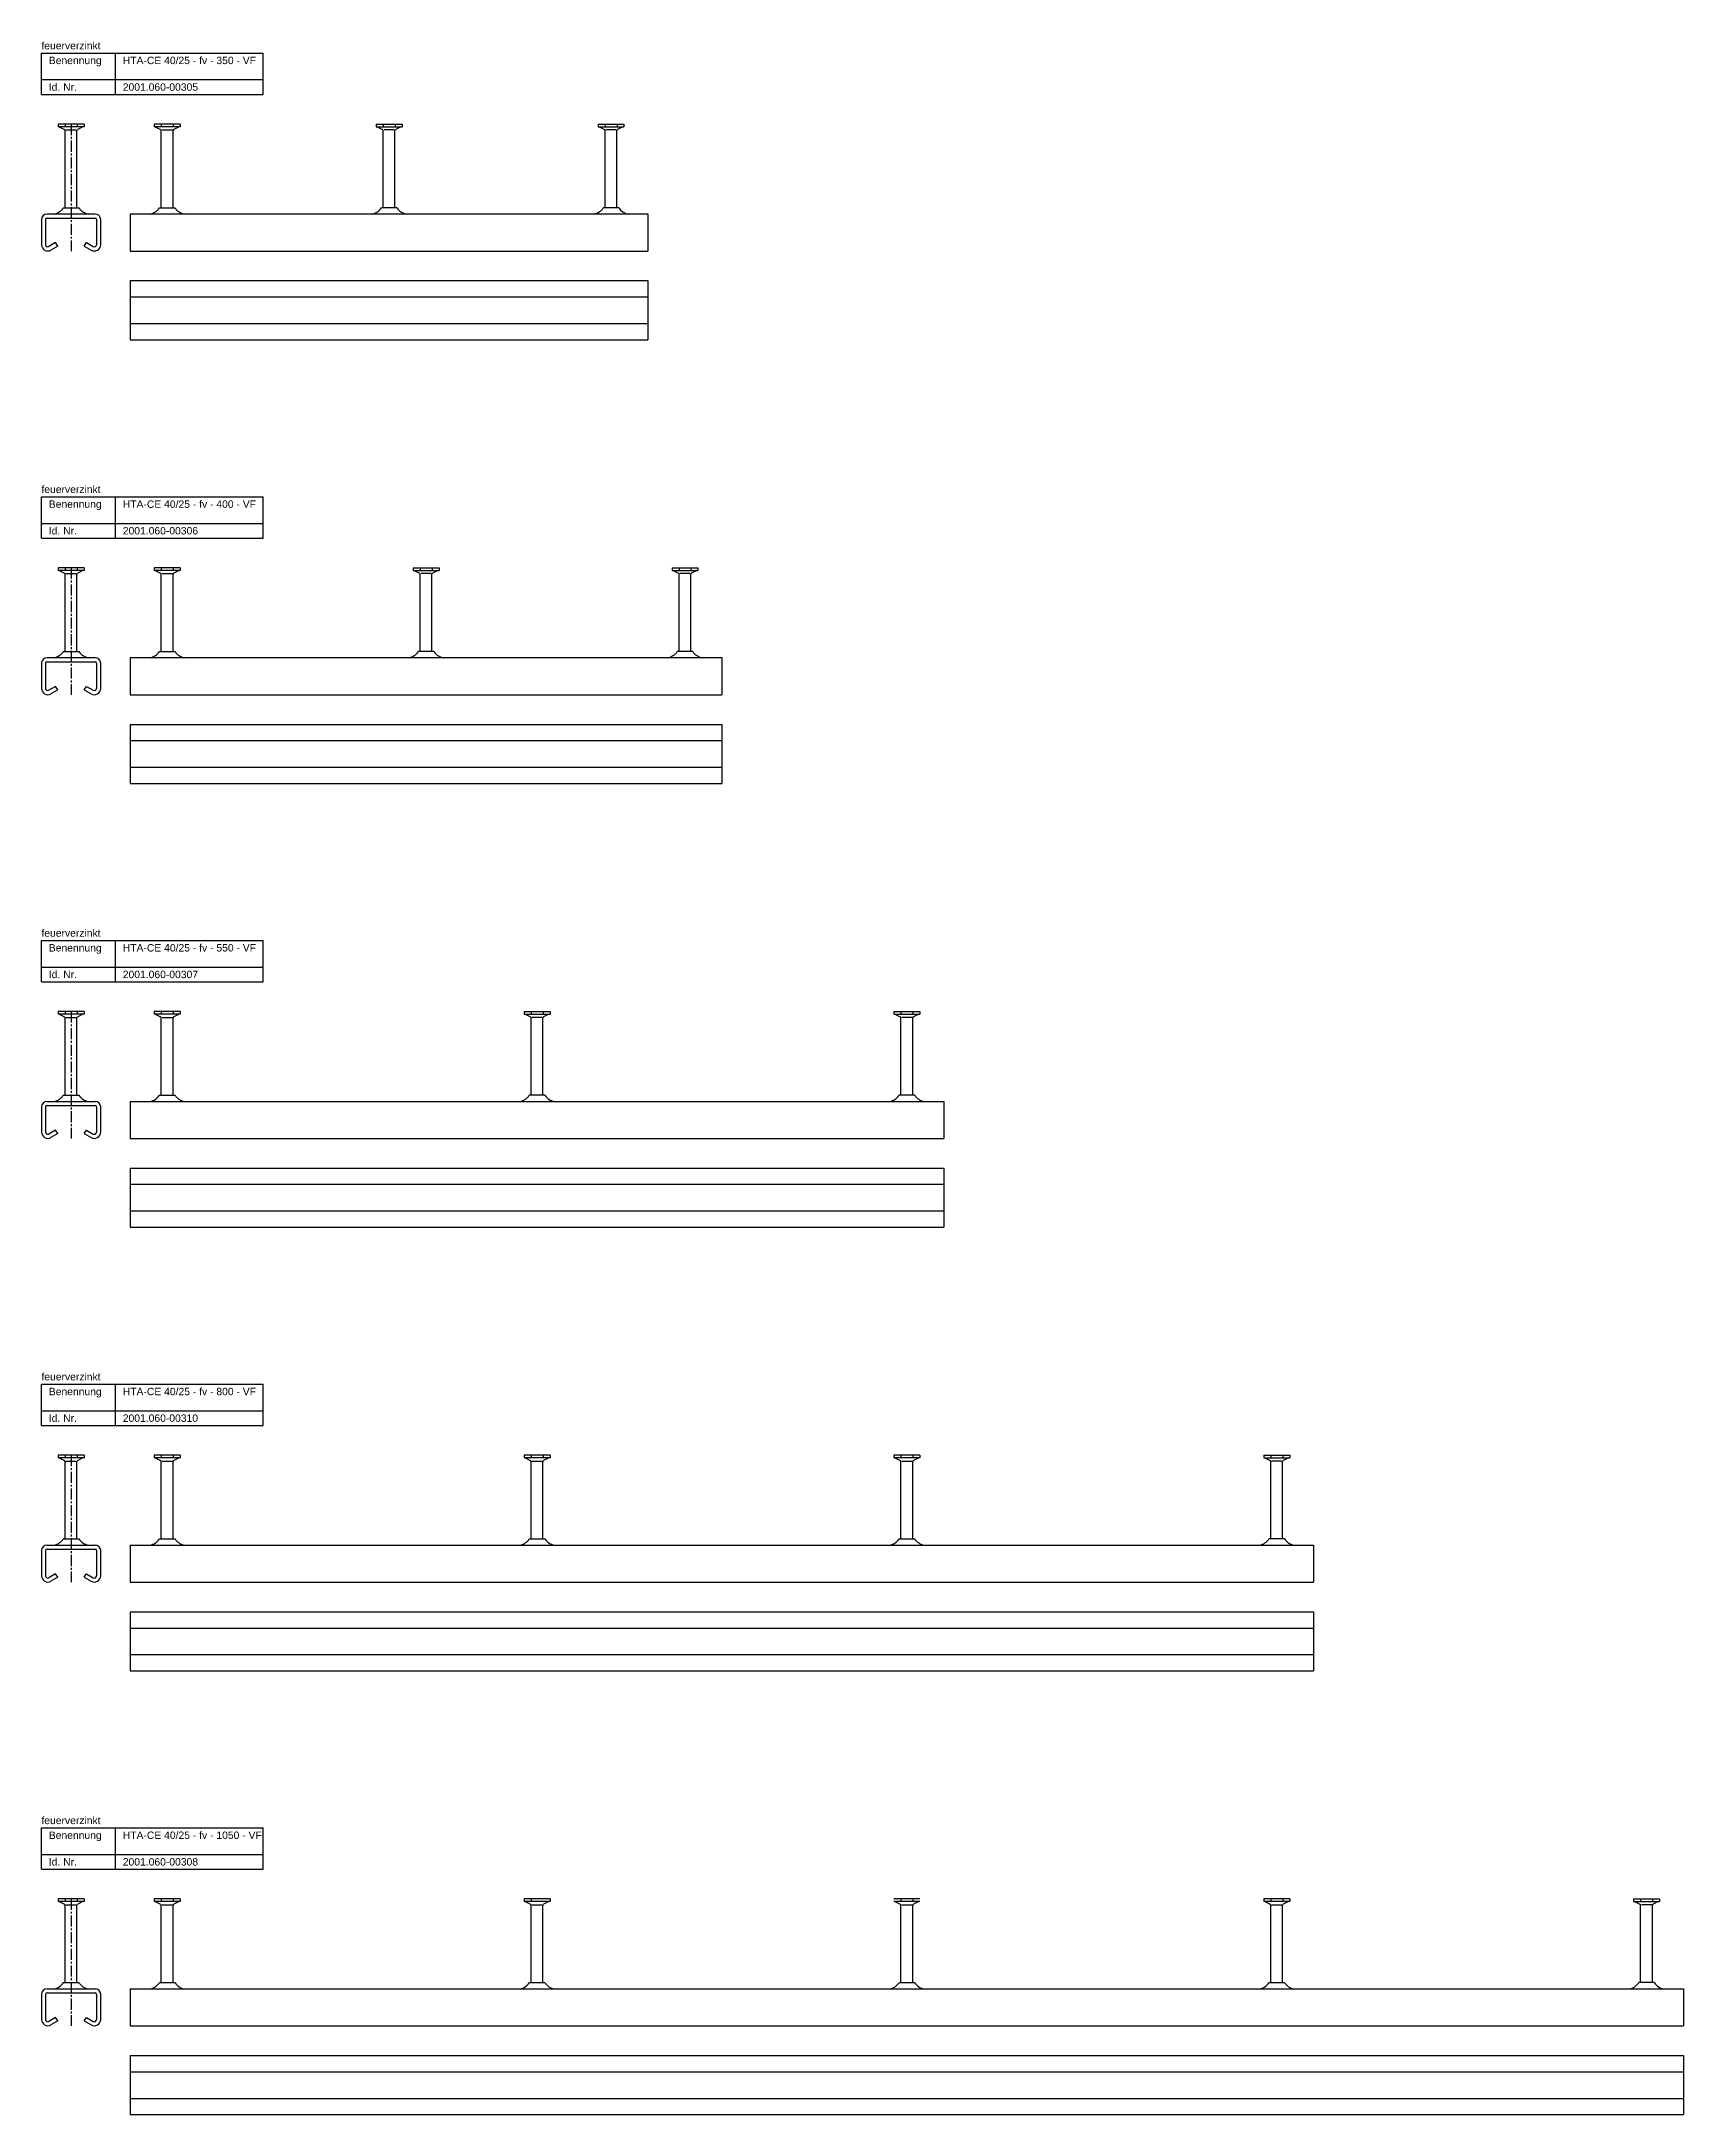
# Model space of a CAD drawing. Header units: millimetres. Extents: x 11969 to 26348, y -459 to 2743.
# Drawn here: x 11969 to 13079, y 141 to 1543 of the extents above; entities that cross this region are included whole.
import ezdxf

# ---------------------------------------------------------------- set-up
doc = ezdxf.new("R2010")
doc.units = ezdxf.units.MM
doc.header["$LTSCALE"] = 10
doc.linetypes.add('MITTE2', pattern=[1.125, 0.75, -0.125, 0.125, -0.125])
doc.layers.add('HALFEN', color=2, linetype='CONTINUOUS')
doc.styles.add('ARIAL50', font='arial.ttf', dxfattribs={"height": 5})

msp = doc.modelspace()

# ---------------------------------------------------------------- texts
at = {"layer": 'HALFEN', "style": 'ARIAL50'}
for s, p in [('feuerverzinkt', (11969, 1537.7)), ('Benennung', (11974, 1527.7)), ('HTA-CE 40/25 - fv - 350 - VF', (12024, 1527.7)), ('Id. Nr.', (11974, 1509.7)), ('2001.060-00305', (12024, 1509.7)), ('feuerverzinkt', (11969, 1237.7)), ('Benennung', (11974, 1227.7)), ('HTA-CE 40/25 - fv - 400 - VF', (12024, 1227.7)), ('Id. Nr.', (11974, 1209.7)), ('2001.060-00306', (12024, 1209.7)), ('feuerverzinkt', (11969, 937.7)), ('Benennung', (11974, 927.7)), ('HTA-CE 40/25 - fv - 550 - VF', (12024, 927.7)), ('Id. Nr.', (11974, 909.7)), ('2001.060-00307', (12024, 909.7)), ('feuerverzinkt', (11969, 637.7)), ('Benennung', (11974, 627.7)), ('HTA-CE 40/25 - fv - 800 - VF', (12024, 627.7)), ('Id. Nr.', (11974, 609.7)), ('2001.060-00310', (12024, 609.7)), ('feuerverzinkt', (11969, 337.7)), ('Benennung', (11974, 327.7)), ('HTA-CE 40/25 - fv - 1050 - VF', (12024, 327.7)), ('Id. Nr.', (11974, 309.7)), ('2001.060-00308', (12024, 309.7))]:
    msp.add_text(s, height=5, dxfattribs=at).set_placement(p)

# ---------------------------------------------------------------- linework, layer by layer
at = {"layer": 'HALFEN'}
for p, q in [((11969, 1535.2), (12119, 1535.2)), ((11969, 1507.2), (11969, 1535.2)), ((12019, 1507.2), (12019, 1535.2)), ((12119, 1507.2), (12119, 1535.2)), ((11969, 1517.2), (12119, 1517.2)), ((11969, 1507.2), (12119, 1507.2)), ((11997.8, 1487.2), (11980.3, 1487.2)), ((11980.3, 1487.2), (11980.3, 1485.3)), ((11985, 1487), (11985, 1485.6)), ((11993.1, 1487), (11993.1, 1485.6)), ((11997.8, 1487.2), (11997.8, 1485.3)), ((12062.8, 1487.2), (12045.3, 1487.2)), ((12045.3, 1487.2), (12045.3, 1485.3)), ((12050, 1487), (12050, 1485.6)), ((12058.1, 1487), (12058.1, 1485.6)), ((12062.8, 1487.2), (12062.8, 1485.3)), ((12195.3, 1487.2), (12212.8, 1487.2)), ((12195.3, 1487.2), (12195.3, 1485.3)), ((12200, 1487), (12200, 1485.6)), ((12208.1, 1487), (12208.1, 1485.6)), ((12212.8, 1487.2), (12212.8, 1485.3)), ((12345.3, 1487.2), (12362.8, 1487.2)), ((12345.3, 1487.2), (12345.3, 1485.3)), ((12350, 1487), (12350, 1485.6)), ((12358.1, 1487), (12358.1, 1485.6)), ((12362.8, 1487.2), (12362.8, 1485.3)), ((11997.8, 1485.3), (11980.3, 1485.3)), ((11981, 1485.3), (11984.6, 1483.5)), ((11985, 1430.6), (11985, 1482.8)), ((11985.6, 1483.2), (11992.5, 1483.2)), ((11993, 1430.6), (11993, 1482.8)), ((11997, 1485.3), (11993.5, 1483.5)), ((12062.8, 1485.3), (12045.3, 1485.3)), ((12046, 1485.3), (12049.6, 1483.5)), ((12050, 1430.6), (12050, 1482.8)), ((12050.6, 1483.2), (12057.5, 1483.2)), ((12058, 1430.6), (12058, 1482.8)), ((12062, 1485.3), (12058.5, 1483.5)), ((12195.3, 1485.3), (12212.8, 1485.3)), ((12196, 1485.3), (12199.6, 1483.5)), ((12200, 1430.6), (12200, 1482.8)), ((12207.5, 1483.2), (12200.6, 1483.2)), ((12208, 1430.6), (12208, 1482.8)), ((12212, 1485.3), (12208.5, 1483.5)), ((12345.3, 1485.3), (12362.8, 1485.3)), ((12346, 1485.3), (12349.6, 1483.5)), ((12350, 1430.6), (12350, 1482.8)), ((12357.5, 1483.2), (12350.6, 1483.2)), ((12358, 1430.6), (12358, 1482.8)), ((12362, 1485.3), (12358.5, 1483.5)), ((11983.8, 1430.6), (11994.3, 1430.6)), ((12048.8, 1430.6), (12059.3, 1430.6)), ((12209.3, 1430.6), (12198.8, 1430.6)), ((12359.3, 1430.6), (12348.8, 1430.6)), ((11969, 1422.6), (11969, 1405.6)), ((11971.8, 1422.6), (11971.8, 1405.6)), ((11972.8, 1426.4), (12005.3, 1426.4)), ((11972.8, 1423.6), (12005.3, 1423.6)), ((12006.3, 1422.6), (12006.3, 1405.6)), ((12009, 1422.6), (12009, 1405.6)), ((12029, 1426.4), (12379, 1426.4)), ((12029, 1426.4), (12029, 1401.3)), ((12379, 1426.4), (12379, 1401.3)), ((11978.6, 1407), (11974, 1404.3)), ((11980, 1404.6), (11975.4, 1401.9)), ((11980, 1404.6), (11978.6, 1407)), ((11998, 1404.6), (11999.4, 1407)), ((11998, 1404.6), (12002.6, 1401.9)), ((11999.4, 1407), (12004, 1404.3)), ((12029, 1401.3), (12379, 1401.3)), ((12029, 1381.3), (12379, 1381.3)), ((12029, 1381.3), (12029, 1341.3)), ((12379, 1381.3), (12379, 1341.3)), ((12029, 1370.3), (12379, 1370.3)), ((12029, 1352.3), (12379, 1352.3)), ((12029, 1341.3), (12379, 1341.3)), ((11969, 1235.2), (12119, 1235.2)), ((11969, 1207.2), (11969, 1235.2)), ((12019, 1207.2), (12019, 1235.2)), ((12119, 1207.2), (12119, 1235.2)), ((11969, 1217.2), (12119, 1217.2)), ((11969, 1207.2), (12119, 1207.2)), ((11997.8, 1187.2), (11980.3, 1187.2)), ((11980.3, 1187.2), (11980.3, 1185.3)), ((11997.8, 1185.3), (11980.3, 1185.3)), ((11981, 1185.3), (11984.6, 1183.5)), ((11985, 1187), (11985, 1185.6)), ((11985, 1130.6), (11985, 1182.8)), ((11985.6, 1183.2), (11992.5, 1183.2)), ((11993, 1130.6), (11993, 1182.8)), ((11993.1, 1187), (11993.1, 1185.6)), ((11997, 1185.3), (11993.5, 1183.5)), ((11997.8, 1187.2), (11997.8, 1185.3)), ((12062.8, 1187.2), (12045.3, 1187.2)), ((12045.3, 1187.2), (12045.3, 1185.3)), ((12062.8, 1185.3), (12045.3, 1185.3)), ((12046, 1185.3), (12049.6, 1183.5)), ((12050, 1187), (12050, 1185.6)), ((12050, 1130.6), (12050, 1182.8)), ((12050.6, 1183.2), (12057.5, 1183.2)), ((12058, 1130.6), (12058, 1182.8)), ((12058.1, 1187), (12058.1, 1185.6)), ((12062, 1185.3), (12058.5, 1183.5)), ((12062.8, 1187.2), (12062.8, 1185.3)), ((12220.3, 1187.2), (12237.8, 1187.2)), ((12220.3, 1187.2), (12220.3, 1185.3)), ((12220.3, 1185.3), (12237.8, 1185.3)), ((12221, 1185.3), (12224.6, 1183.5)), ((12225, 1187), (12225, 1185.6)), ((12225, 1130.6), (12225, 1182.8)), ((12232.5, 1183.2), (12225.6, 1183.2)), ((12233, 1130.6), (12233, 1182.8)), ((12233.1, 1187), (12233.1, 1185.6)), ((12237, 1185.3), (12233.5, 1183.5)), ((12237.8, 1187.2), (12237.8, 1185.3)), ((12395.3, 1187.2), (12412.8, 1187.2)), ((12395.3, 1187.2), (12395.3, 1185.3)), ((12395.3, 1185.3), (12412.8, 1185.3)), ((12396, 1185.3), (12399.6, 1183.5)), ((12400, 1187), (12400, 1185.6)), ((12400, 1130.6), (12400, 1182.8)), ((12407.5, 1183.2), (12400.6, 1183.2)), ((12408, 1130.6), (12408, 1182.8)), ((12408.1, 1187), (12408.1, 1185.6)), ((12412, 1185.3), (12408.5, 1183.5)), ((12412.8, 1187.2), (12412.8, 1185.3)), ((11969, 1122.6), (11969, 1105.6)), ((11971.8, 1122.6), (11971.8, 1105.6)), ((11972.8, 1126.4), (12005.3, 1126.4)), ((11972.8, 1123.6), (12005.3, 1123.6)), ((11983.8, 1130.6), (11994.3, 1130.6)), ((12006.3, 1122.6), (12006.3, 1105.6)), ((12009, 1122.6), (12009, 1105.6)), ((12029, 1126.4), (12429, 1126.4)), ((12029, 1126.4), (12029, 1101.3)), ((12048.8, 1130.6), (12059.3, 1130.6)), ((12234.3, 1130.6), (12223.8, 1130.6)), ((12409.3, 1130.6), (12398.8, 1130.6)), ((12429, 1126.4), (12429, 1101.3)), ((11978.6, 1107), (11974, 1104.3)), ((11980, 1104.6), (11975.4, 1101.9)), ((11980, 1104.6), (11978.6, 1107)), ((11998, 1104.6), (11999.4, 1107)), ((11998, 1104.6), (12002.6, 1101.9)), ((11999.4, 1107), (12004, 1104.3)), ((12029, 1101.3), (12429, 1101.3)), ((12029, 1081.3), (12429, 1081.3)), ((12029, 1081.3), (12029, 1041.3)), ((12429, 1081.3), (12429, 1041.3)), ((12029, 1070.3), (12429, 1070.3)), ((12029, 1052.3), (12429, 1052.3)), ((12029, 1041.3), (12429, 1041.3)), ((11969, 935.2), (12119, 935.2)), ((11969, 907.2), (11969, 935.2)), ((12019, 907.2), (12019, 935.2)), ((12119, 907.2), (12119, 935.2)), ((11969, 917.2), (12119, 917.2)), ((11969, 907.2), (12119, 907.2)), ((11997.8, 887.2), (11980.3, 887.2)), ((11980.3, 887.2), (11980.3, 885.3)), ((11997.8, 885.3), (11980.3, 885.3)), ((11981, 885.3), (11984.6, 883.5)), ((11985, 887), (11985, 885.6)), ((11985.6, 883.2), (11992.5, 883.2)), ((11993.1, 887), (11993.1, 885.6)), ((11997, 885.3), (11993.5, 883.5)), ((11997.8, 887.2), (11997.8, 885.3)), ((12062.8, 887.2), (12045.3, 887.2)), ((12045.3, 887.2), (12045.3, 885.3)), ((12062.8, 885.3), (12045.3, 885.3)), ((12046, 885.3), (12049.6, 883.5)), ((12050, 887), (12050, 885.6)), ((12050.6, 883.2), (12057.5, 883.2)), ((12058.1, 887), (12058.1, 885.6)), ((12062, 885.3), (12058.5, 883.5)), ((12062.8, 887.2), (12062.8, 885.3)), ((12295.3, 887.2), (12312.8, 887.2)), ((12295.3, 887.2), (12295.3, 885.3)), ((12295.3, 885.3), (12312.8, 885.3)), ((12296, 885.3), (12299.6, 883.5)), ((12300, 887), (12300, 885.6)), ((12307.5, 883.2), (12300.6, 883.2)), ((12308.1, 887), (12308.1, 885.6)), ((12312, 885.3), (12308.5, 883.5)), ((12312.8, 887.2), (12312.8, 885.3)), ((12545.3, 887.2), (12562.8, 887.2)), ((12545.3, 887.2), (12545.3, 885.3)), ((12545.3, 885.3), (12562.8, 885.3)), ((12546, 885.3), (12549.6, 883.5)), ((12550, 887), (12550, 885.6)), ((12557.5, 883.2), (12550.6, 883.2)), ((12558.1, 887), (12558.1, 885.6)), ((12562, 885.3), (12558.5, 883.5)), ((12562.8, 887.2), (12562.8, 885.3)), ((11985, 830.6), (11985, 882.8)), ((11993, 830.6), (11993, 882.8)), ((12050, 830.6), (12050, 882.8)), ((12058, 830.6), (12058, 882.8)), ((12300, 830.6), (12300, 882.8)), ((12308, 830.6), (12308, 882.8)), ((12550, 830.6), (12550, 882.8)), ((12558, 830.6), (12558, 882.8)), ((11983.8, 830.6), (11994.3, 830.6)), ((12048.8, 830.6), (12059.3, 830.6)), ((12309.3, 830.6), (12298.8, 830.6)), ((12559.3, 830.6), (12548.8, 830.6)), ((11969, 822.6), (11969, 805.6)), ((11971.8, 822.6), (11971.8, 805.6)), ((11972.8, 826.4), (12005.3, 826.4)), ((11972.8, 823.6), (12005.3, 823.6)), ((12006.3, 822.6), (12006.3, 805.6)), ((12009, 822.6), (12009, 805.6)), ((12029, 826.4), (12579, 826.4)), ((12029, 826.4), (12029, 801.3)), ((12579, 826.4), (12579, 801.3)), ((11978.6, 807), (11974, 804.3)), ((11980, 804.6), (11975.4, 801.9)), ((11980, 804.6), (11978.6, 807)), ((11998, 804.6), (11999.4, 807)), ((11998, 804.6), (12002.6, 801.9)), ((11999.4, 807), (12004, 804.3)), ((12029, 801.3), (12579, 801.3)), ((12029, 781.3), (12579, 781.3)), ((12029, 781.3), (12029, 741.3)), ((12579, 781.3), (12579, 741.3)), ((12029, 770.3), (12579, 770.3)), ((12029, 752.3), (12579, 752.3)), ((12029, 741.3), (12579, 741.3)), ((11969, 635.2), (12119, 635.2)), ((11969, 607.2), (11969, 635.2)), ((12019, 607.2), (12019, 635.2)), ((12119, 607.2), (12119, 635.2)), ((11969, 617.2), (12119, 617.2)), ((11969, 607.2), (12119, 607.2)), ((11997.8, 587.2), (11980.3, 587.2)), ((11980.3, 587.2), (11980.3, 585.3)), ((11997.8, 585.3), (11980.3, 585.3)), ((11981, 585.3), (11984.6, 583.5)), ((11985, 587), (11985, 585.6)), ((11985, 530.6), (11985, 582.8)), ((11985.6, 583.2), (11992.5, 583.2)), ((11993, 530.6), (11993, 582.8)), ((11993.1, 587), (11993.1, 585.6)), ((11997, 585.3), (11993.5, 583.5)), ((11997.8, 587.2), (11997.8, 585.3)), ((12062.8, 587.2), (12045.3, 587.2)), ((12045.3, 587.2), (12045.3, 585.3)), ((12062.8, 585.3), (12045.3, 585.3)), ((12046, 585.3), (12049.6, 583.5)), ((12050, 587), (12050, 585.6)), ((12050, 530.6), (12050, 582.8)), ((12050.6, 583.2), (12057.5, 583.2)), ((12058, 530.6), (12058, 582.8)), ((12058.1, 587), (12058.1, 585.6)), ((12062, 585.3), (12058.5, 583.5)), ((12062.8, 587.2), (12062.8, 585.3)), ((12312.8, 587.2), (12295.3, 587.2)), ((12295.3, 587.2), (12295.3, 585.3)), ((12312.8, 585.3), (12295.3, 585.3)), ((12296, 585.3), (12299.6, 583.5)), ((12300, 587), (12300, 585.6)), ((12300, 530.6), (12300, 582.8)), ((12300.6, 583.2), (12307.5, 583.2)), ((12308, 530.6), (12308, 582.8)), ((12308.1, 587), (12308.1, 585.6)), ((12312, 585.3), (12308.5, 583.5)), ((12312.8, 587.2), (12312.8, 585.3)), ((12562.8, 587.2), (12545.3, 587.2)), ((12545.3, 587.2), (12545.3, 585.3)), ((12562.8, 585.3), (12545.3, 585.3)), ((12546, 585.3), (12549.6, 583.5)), ((12550, 587), (12550, 585.6)), ((12550, 530.6), (12550, 582.8)), ((12550.6, 583.2), (12557.5, 583.2)), ((12558, 530.6), (12558, 582.8)), ((12558.1, 587), (12558.1, 585.6)), ((12562, 585.3), (12558.5, 583.5)), ((12562.8, 587.2), (12562.8, 585.3)), ((12795.3, 587.2), (12812.8, 587.2)), ((12795.3, 587.2), (12795.3, 585.3)), ((12795.3, 585.3), (12812.8, 585.3)), ((12796, 585.3), (12799.6, 583.5)), ((12800, 587), (12800, 585.6)), ((12800, 530.6), (12800, 582.8)), ((12807.5, 583.2), (12800.6, 583.2)), ((12808, 530.6), (12808, 582.8)), ((12808.1, 587), (12808.1, 585.6)), ((12812, 585.3), (12808.5, 583.5)), ((12812.8, 587.2), (12812.8, 585.3)), ((11969, 522.6), (11969, 505.6)), ((11971.8, 522.6), (11971.8, 505.6)), ((11972.8, 526.4), (12005.3, 526.4)), ((11972.8, 523.6), (12005.3, 523.6)), ((11983.8, 530.6), (11994.3, 530.6)), ((12006.3, 522.6), (12006.3, 505.6)), ((12009, 522.6), (12009, 505.6)), ((12029, 526.4), (12829, 526.4)), ((12029, 526.4), (12029, 501.3)), ((12048.8, 530.6), (12059.3, 530.6)), ((12298.8, 530.6), (12309.3, 530.6)), ((12548.8, 530.6), (12559.3, 530.6)), ((12809.3, 530.6), (12798.8, 530.6)), ((12829, 526.4), (12829, 501.3)), ((11978.6, 507), (11974, 504.3)), ((11980, 504.6), (11975.4, 501.9)), ((11980, 504.6), (11978.6, 507)), ((11998, 504.6), (11999.4, 507)), ((11998, 504.6), (12002.6, 501.9)), ((11999.4, 507), (12004, 504.3)), ((12029, 501.3), (12829, 501.3)), ((12029, 481.3), (12829, 481.3)), ((12029, 481.3), (12029, 441.3)), ((12829, 481.3), (12829, 441.3)), ((12029, 470.3), (12829, 470.3)), ((12029, 452.3), (12829, 452.3)), ((12029, 441.3), (12829, 441.3)), ((11969, 335.2), (12119, 335.2)), ((11969, 307.2), (11969, 335.2)), ((12019, 307.2), (12019, 335.2)), ((12119, 307.2), (12119, 335.2)), ((11969, 317.2), (12119, 317.2)), ((11969, 307.2), (12119, 307.2)), ((11997.8, 287.2), (11980.3, 287.2)), ((11980.3, 287.2), (11980.3, 285.3)), ((11997.8, 285.3), (11980.3, 285.3)), ((11981, 285.3), (11984.6, 283.5)), ((11985, 287), (11985, 285.6)), ((11985, 230.6), (11985, 282.8)), ((11985.6, 283.2), (11992.5, 283.2)), ((11993, 230.6), (11993, 282.8)), ((11993.1, 287), (11993.1, 285.6)), ((11997, 285.3), (11993.5, 283.5)), ((11997.8, 287.2), (11997.8, 285.3)), ((12062.8, 287.2), (12045.3, 287.2)), ((12045.3, 287.2), (12045.3, 285.3)), ((12062.8, 285.3), (12045.3, 285.3)), ((12046, 285.3), (12049.6, 283.5)), ((12050, 287), (12050, 285.6)), ((12050, 230.6), (12050, 282.8)), ((12050.6, 283.2), (12057.5, 283.2)), ((12058, 230.6), (12058, 282.8)), ((12058.1, 287), (12058.1, 285.6)), ((12062, 285.3), (12058.5, 283.5)), ((12062.8, 287.2), (12062.8, 285.3)), ((12312.8, 287.2), (12295.3, 287.2)), ((12295.3, 287.2), (12295.3, 285.3)), ((12312.8, 285.3), (12295.3, 285.3)), ((12296, 285.3), (12299.6, 283.5)), ((12300, 287), (12300, 285.6)), ((12300, 230.6), (12300, 282.8)), ((12300.6, 283.2), (12307.5, 283.2)), ((12308, 230.6), (12308, 282.8)), ((12312, 285.3), (12308.5, 283.5)), ((12312.8, 287.2), (12312.8, 285.3)), ((12562.8, 287.2), (12545.3, 287.2)), ((12562.8, 285.3), (12545.3, 285.3)), ((12546, 285.3), (12549.6, 283.5)), ((12550, 287), (12550, 285.6)), ((12550, 230.6), (12550, 282.8)), ((12550.6, 283.2), (12557.5, 283.2)), ((12558, 230.6), (12558, 282.8)), ((12558.1, 287), (12558.1, 285.6)), ((12562, 285.3), (12558.5, 283.5)), ((12812.8, 287.2), (12795.3, 287.2)), ((12795.3, 287.2), (12795.3, 285.3)), ((12812.8, 285.3), (12795.3, 285.3)), ((12796, 285.3), (12799.6, 283.5)), ((12800, 287), (12800, 285.6)), ((12800, 230.6), (12800, 282.8)), ((12800.6, 283.2), (12807.5, 283.2)), ((12808, 230.6), (12808, 282.8)), ((12808.1, 287), (12808.1, 285.6)), ((12812, 285.3), (12808.5, 283.5)), ((12812.8, 287.2), (12812.8, 285.3)), ((13045.3, 287.2), (13062.8, 287.2)), ((13045.3, 287.2), (13045.3, 285.3)), ((13045.3, 285.3), (13062.8, 285.3)), ((13046, 285.3), (13049.6, 283.5)), ((13050, 287), (13050, 285.6)), ((13050, 230.6), (13050, 282.8)), ((13057.5, 283.2), (13050.6, 283.2)), ((13058, 230.6), (13058, 282.8)), ((13058.1, 287), (13058.1, 285.6)), ((13062, 285.3), (13058.5, 283.5)), ((13062.8, 287.2), (13062.8, 285.3)), ((11972.8, 226.4), (12005.3, 226.4)), ((11983.8, 230.6), (11994.3, 230.6)), ((12029, 226.4), (13079, 226.4)), ((12029, 226.4), (12029, 201.3)), ((12048.8, 230.6), (12059.3, 230.6)), ((12298.8, 230.6), (12309.3, 230.6)), ((12548.8, 230.6), (12559.3, 230.6)), ((12798.8, 230.6), (12809.3, 230.6)), ((13059.3, 230.6), (13048.8, 230.6)), ((13079, 226.4), (13079, 201.3)), ((11969, 222.6), (11969, 205.6)), ((11971.8, 222.6), (11971.8, 205.6)), ((11972.8, 223.6), (12005.3, 223.6)), ((12006.3, 222.6), (12006.3, 205.6)), ((12009, 222.6), (12009, 205.6)), ((11978.6, 207), (11974, 204.3)), ((11980, 204.6), (11975.4, 201.9)), ((11980, 204.6), (11978.6, 207)), ((11998, 204.6), (11999.4, 207)), ((11998, 204.6), (12002.6, 201.9)), ((11999.4, 207), (12004, 204.3)), ((12029, 201.3), (13079, 201.3)), ((12029, 181.3), (13079, 181.3)), ((12029, 181.3), (12029, 141.3)), ((12029, 170.3), (13079, 170.3)), ((13079, 181.3), (13079, 141.3)), ((12029, 152.3), (13079, 152.3)), ((12029, 141.3), (13079, 141.3))]:
    msp.add_line(p, q, dxfattribs=at)
at = {"layer": 'HALFEN', "color": 1, "linetype": 'MITTE2'}
for p, q in [((11989, 1487.2), (11989, 1401.3)), ((11989, 1187.2), (11989, 1101.3)), ((11989, 887.2), (11989, 801.3)), ((11989, 587.2), (11989, 501.3)), ((11989, 287.2), (11989, 201.3))]:
    msp.add_line(p, q, dxfattribs=at)
at = {"layer": 'HALFEN'}
for centre, radius, start, end in [((11984.2, 1482.8), 0.8, 0, 62.3005), ((11993.8, 1482.8), 0.8, 117.6995, 180), ((12049.2, 1482.8), 0.8, 0, 62.3005), ((12058.8, 1482.8), 0.8, 117.6995, 180), ((12199.2, 1482.8), 0.8, 0, 62.3005), ((12208.8, 1482.8), 0.8, 117.6995, 180), ((12349.2, 1482.8), 0.8, 0, 62.3005), ((12358.8, 1482.8), 0.8, 117.6995, 180), ((11975.5, 1436.1), 10, 281.7837, 326.0185), ((12002.6, 1436.1), 10, 213.9815, 258.2163), ((12040.5, 1436.1), 10, 281.7837, 326.0185), ((12067.6, 1436.1), 10, 213.9815, 258.2163), ((12190.5, 1436.1), 10, 281.7837, 326.0185), ((12217.6, 1436.1), 10, 213.9815, 258.2163), ((12340.5, 1436.1), 10, 281.7837, 326.0185), ((12367.6, 1436.1), 10, 213.9815, 258.2163), ((11972.8, 1422.6), 3.75, 90, 180), ((11972.8, 1422.6), 1, 90, 180), ((12005.3, 1422.6), 3.75, 0, 90), ((12005.3, 1422.6), 1, 0, 90), ((11973.3, 1405.6), 4.25, 180, 300.4516), ((11973.3, 1405.6), 1.5, 180, 300.4516), ((12004.8, 1405.6), 4.25, 239.5484, 0), ((12004.8, 1405.6), 1.5, 239.5484, 0), ((11984.2, 1182.8), 0.8, 0, 62.3005), ((11993.8, 1182.8), 0.8, 117.6995, 180), ((12049.2, 1182.8), 0.8, 0, 62.3005), ((12058.8, 1182.8), 0.8, 117.6995, 180), ((12224.2, 1182.8), 0.8, 0, 62.3005), ((12233.8, 1182.8), 0.8, 117.6995, 180), ((12399.2, 1182.8), 0.8, 0, 62.3005), ((12408.8, 1182.8), 0.8, 117.6995, 180), ((11972.8, 1122.6), 3.75, 90, 180), ((11972.8, 1122.6), 1, 90, 180), ((11975.5, 1136.1), 10, 281.7837, 326.0185), ((12002.6, 1136.1), 10, 213.9815, 258.2163), ((12005.3, 1122.6), 3.75, 0, 90), ((12005.3, 1122.6), 1, 0, 90), ((12040.5, 1136.1), 10, 281.7837, 326.0185), ((12067.6, 1136.1), 10, 213.9815, 258.2163), ((12215.5, 1136.1), 10, 281.7837, 326.0185), ((12242.6, 1136.1), 10, 213.9815, 258.2163), ((12390.5, 1136.1), 10, 281.7837, 326.0185), ((12417.6, 1136.1), 10, 213.9815, 258.2163), ((11973.3, 1105.6), 4.25, 180, 300.4516), ((11973.3, 1105.6), 1.5, 180, 300.4516), ((12004.8, 1105.6), 4.25, 239.5484, 0), ((12004.8, 1105.6), 1.5, 239.5484, 0), ((11984.2, 882.8), 0.8, 0, 62.3005), ((11993.8, 882.8), 0.8, 117.6995, 180), ((12049.2, 882.8), 0.8, 0, 62.3005), ((12058.8, 882.8), 0.8, 117.6995, 180), ((12299.2, 882.8), 0.8, 0, 62.3005), ((12308.8, 882.8), 0.8, 117.6995, 180), ((12549.2, 882.8), 0.8, 0, 62.3005), ((12558.8, 882.8), 0.8, 117.6995, 180), ((11975.5, 836.1), 10, 281.7837, 326.0185), ((12002.6, 836.1), 10, 213.9815, 258.2163), ((12040.5, 836.1), 10, 281.7837, 326.0185), ((12067.6, 836.1), 10, 213.9815, 258.2163), ((12290.5, 836.1), 10, 281.7837, 326.0185), ((12317.6, 836.1), 10, 213.9815, 258.2163), ((12540.5, 836.1), 10, 281.7837, 326.0185), ((12567.6, 836.1), 10, 213.9815, 258.2163), ((11972.8, 822.6), 3.75, 90, 180), ((11972.8, 822.6), 1, 90, 180), ((12005.3, 822.6), 3.75, 0, 90), ((12005.3, 822.6), 1, 0, 90), ((11973.3, 805.6), 4.25, 180, 300.4516), ((11973.3, 805.6), 1.5, 180, 300.4516), ((12004.8, 805.6), 4.25, 239.5484, 0), ((12004.8, 805.6), 1.5, 239.5484, 0), ((11984.2, 582.8), 0.8, 0, 62.3005), ((11993.8, 582.8), 0.8, 117.6995, 180), ((12049.2, 582.8), 0.8, 0, 62.3005), ((12058.8, 582.8), 0.8, 117.6995, 180), ((12299.2, 582.8), 0.8, 0, 62.3005), ((12308.8, 582.8), 0.8, 117.6995, 180), ((12549.2, 582.8), 0.8, 0, 62.3005), ((12558.8, 582.8), 0.8, 117.6995, 180), ((12799.2, 582.8), 0.8, 0, 62.3005), ((12808.8, 582.8), 0.8, 117.6995, 180), ((11972.8, 522.6), 3.75, 90, 180), ((11972.8, 522.6), 1, 90, 180), ((11975.5, 536.1), 10, 281.7837, 326.0185), ((12002.6, 536.1), 10, 213.9815, 258.2163), ((12005.3, 522.6), 3.75, 0, 90), ((12005.3, 522.6), 1, 0, 90), ((12040.5, 536.1), 10, 281.7837, 326.0185), ((12067.6, 536.1), 10, 213.9815, 258.2163), ((12290.5, 536.1), 10, 281.7837, 326.0185), ((12317.6, 536.1), 10, 213.9815, 258.2163), ((12540.5, 536.1), 10, 281.7837, 326.0185), ((12567.6, 536.1), 10, 213.9815, 258.2163), ((12790.5, 536.1), 10, 281.7837, 326.0185), ((12817.6, 536.1), 10, 213.9815, 258.2163), ((11973.3, 505.6), 4.25, 180, 300.4516), ((11973.3, 505.6), 1.5, 180, 300.4516), ((12004.8, 505.6), 4.25, 239.5484, 0), ((12004.8, 505.6), 1.5, 239.5484, 0), ((11984.2, 282.8), 0.8, 0, 62.3005), ((11993.8, 282.8), 0.8, 117.6995, 180), ((12049.2, 282.8), 0.8, 0, 62.3005), ((12058.8, 282.8), 0.8, 117.6995, 180), ((12299.2, 282.8), 0.8, 0, 62.3005), ((12308.8, 282.8), 0.8, 117.6995, 180), ((12549.2, 282.8), 0.8, 0, 62.3005), ((12558.8, 282.8), 0.8, 117.6995, 180), ((12799.2, 282.8), 0.8, 0, 62.3005), ((12808.8, 282.8), 0.8, 117.6995, 180), ((13049.2, 282.8), 0.8, 0, 62.3005), ((13058.8, 282.8), 0.8, 117.6995, 180), ((11972.8, 222.6), 3.75, 90, 180), ((11975.5, 236.1), 10, 281.7837, 326.0185), ((12002.6, 236.1), 10, 213.9815, 258.2163), ((12005.3, 222.6), 3.75, 0, 90), ((12040.5, 236.1), 10, 281.7837, 326.0185), ((12067.6, 236.1), 10, 213.9815, 258.2163), ((12290.5, 236.1), 10, 281.7837, 326.0185), ((12317.6, 236.1), 10, 213.9815, 258.2163), ((12540.5, 236.1), 10, 281.7837, 326.0185), ((12567.6, 236.1), 10, 213.9815, 258.2163), ((12790.5, 236.1), 10, 281.7837, 326.0185), ((12817.6, 236.1), 10, 213.9815, 258.2163), ((13040.5, 236.1), 10, 281.7837, 326.0185), ((13067.6, 236.1), 10, 213.9815, 258.2163), ((11972.8, 222.6), 1, 90, 180), ((12005.3, 222.6), 1, 0, 90), ((11973.3, 205.6), 4.25, 180, 300.4516), ((11973.3, 205.6), 1.5, 180, 300.4516), ((12004.8, 205.6), 4.25, 239.5484, 0), ((12004.8, 205.6), 1.5, 239.5484, 0)]:
    msp.add_arc(centre, radius, start, end, dxfattribs=at)

msp.set_redraw_order([(e.dxf.handle, doc.entitydb.next_handle()) for e in msp.query("TEXT MTEXT ATTDEF DIMENSION ARC_DIMENSION")])  # texts and dimensions are drawn at this point

doc.saveas('drawing.dxf')
